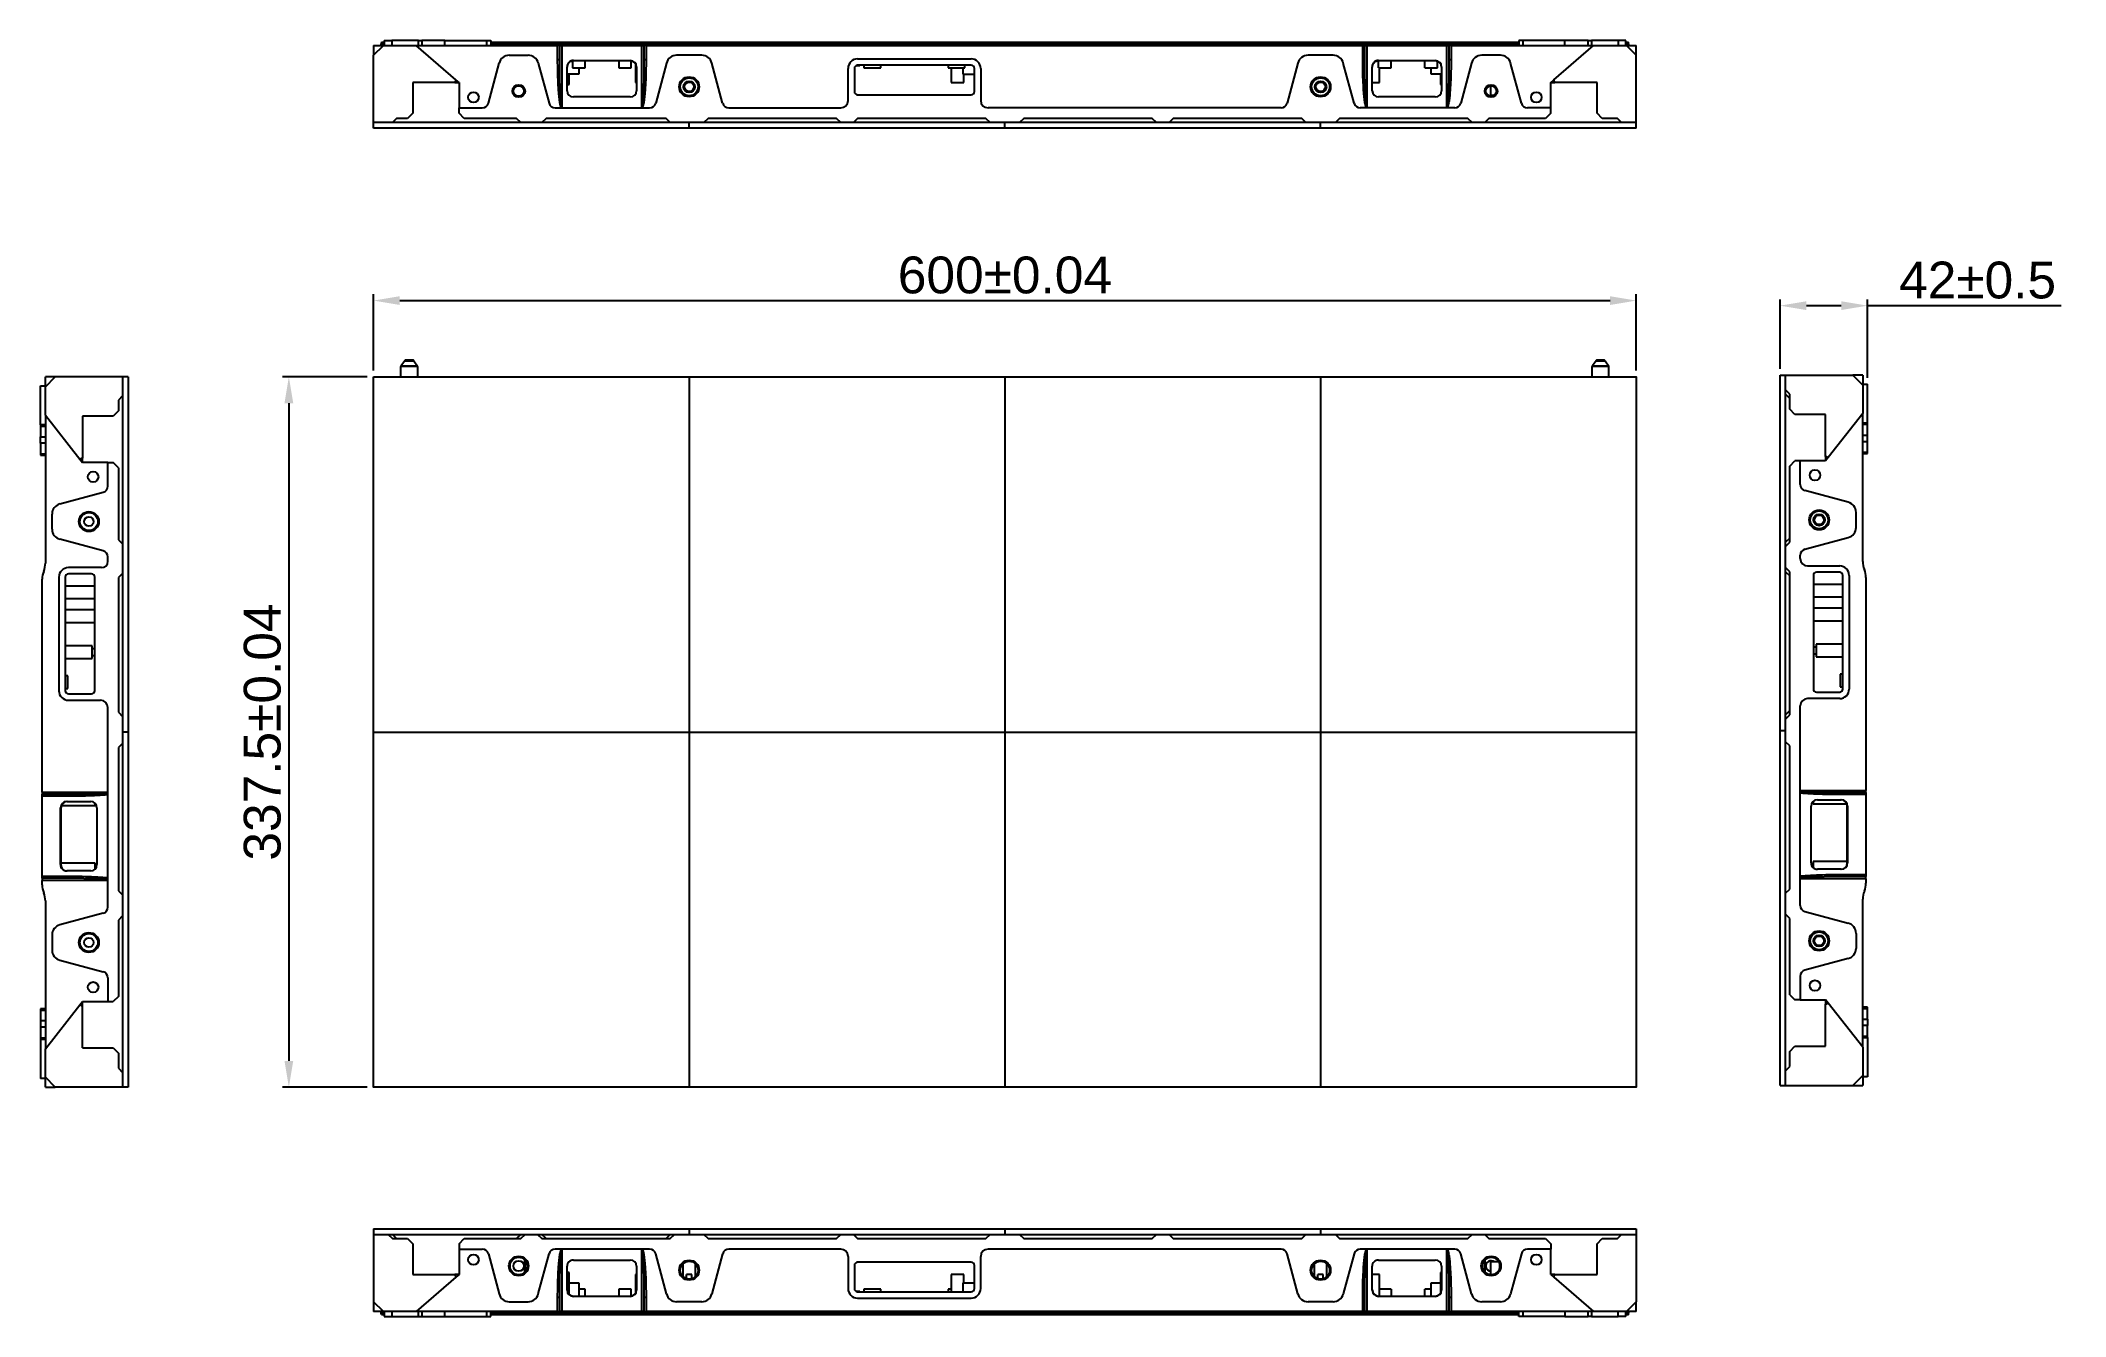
# Model space of a CAD drawing. Header units: millimetres. Extents: x 5797 to 13496, y 1699 to 3075.
# Drawn here: x 5797 to 6759, y 2261 to 2867 of the extents above.
import ezdxf

# ---------------------------------------------------------------- set-up
doc = ezdxf.new("R2010")
doc.units = ezdxf.units.MM
doc.styles.get("Standard").update_dxf_attribs({"font": 'arial.ttf'})
doc.dimstyles.new('UDM_1-5', dxfattribs={"dimscale": 5, "dimtxt": 3.5, "dimasz": 2.5, "dimexe": 0.6, "dimexo": 0.6, "dimtad": 1, "dimtoh": 1, "dimzin": 9, "dimdsep": 46, "dimtxsty": 'Standard', "dimcen": 0, "dimclrd": 2, "dimclre": 2, "dimclrt": 2, "dimadec": 0, "dimazin": 2, "dimtfac": 1, "dimtofl": 0, "dimtmove": 0, "dimatfit": 3, "dimfxl": 1, "dimarcsym": 0})

msp = doc.modelspace()

# ---------------------------------------------------------------- blocks, each defined once
blk = doc.blocks.new('*D4')
at = {"color": 2, "lineweight": -2, "transparency": 16777216}
for p, q in [((5954.84, 2710.64), (5954.84, 2746.89)), ((5967.34, 2743.89), (6542.34, 2743.89)), ((6554.84, 2710.64), (6554.84, 2746.89))]:
    blk.add_line(p, q, dxfattribs=at)
at = {"color": 2, "transparency": 16777216}
for points in [[(5967.34, 2745.97), (5967.34, 2741.8), (5954.84, 2743.89)], [(6542.34, 2745.97), (6542.34, 2741.8), (6554.84, 2743.89)]]:
    blk.add_solid(points, dxfattribs=at)
at = {"layer": 'Defpoints', "color": 0, "transparency": 16777216}
for p in [(6554.84, 2743.89), (5954.84, 2707.64), (6554.84, 2707.64)]:
    blk.add_point(p, dxfattribs=at)
at = {"color": 2, "transparency": 16777216, "insert": (6254.84, 2755.95), "char_height": 17.5, "attachment_point": 5}
blk.add_mtext('600±0.04', dxfattribs=at)
blk = doc.blocks.new('*D5')
at = {"color": 2, "lineweight": -2, "transparency": 16777216}
for p, q in [((5951.84, 2707.64), (5911.64, 2707.64)), ((5914.64, 2695.14), (5914.64, 2382.64)), ((5951.84, 2370.14), (5911.64, 2370.14))]:
    blk.add_line(p, q, dxfattribs=at)
at = {"color": 2, "transparency": 16777216}
for points in [[(5912.55, 2695.14), (5916.72, 2695.14), (5914.64, 2707.64)], [(5912.55, 2382.64), (5916.72, 2382.64), (5914.64, 2370.14)]]:
    blk.add_solid(points, dxfattribs=at)
at = {"layer": 'Defpoints', "color": 0, "transparency": 16777216}
for p in [(5954.84, 2707.64), (5914.64, 2370.14), (5954.84, 2370.14)]:
    blk.add_point(p, dxfattribs=at)
at = {"color": 2, "transparency": 16777216, "insert": (5902.08, 2538.89), "char_height": 17.5, "attachment_point": 5, "rotation": 90}
blk.add_mtext('337.5{\\fArial|b0|i0|c0|p34;±0.04}', dxfattribs=at)
blk = doc.blocks.new('*D7')
at = {"color": 2, "lineweight": -2, "transparency": 16777216}
for p, q in [((6623.12, 2711.44), (6623.12, 2744.48)), ((6664.72, 2707.25), (6664.72, 2744.48)), ((6635.62, 2741.48), (6652.22, 2741.48)), ((6664.72, 2741.48), (6756.77, 2741.48))]:
    blk.add_line(p, q, dxfattribs=at)
at = {"color": 2, "transparency": 16777216}
for points in [[(6635.62, 2743.56), (6635.62, 2739.4), (6623.12, 2741.48)], [(6652.22, 2743.56), (6652.22, 2739.4), (6664.72, 2741.48)]]:
    blk.add_solid(points, dxfattribs=at)
at = {"layer": 'Defpoints', "color": 0, "transparency": 16777216}
for p in [(6664.72, 2741.48), (6623.12, 2708.44), (6664.72, 2704.25)]:
    blk.add_point(p, dxfattribs=at)
at = {"color": 2, "transparency": 16777216, "insert": (6717, 2753.54), "char_height": 17.5, "attachment_point": 5}
blk.add_mtext('42±0.5', dxfattribs=at)

# ---------------------------------------------------------------- dimensions: what is measured, and where the dimension line sits
for base, p1, p2, text, picture, middle in [((6554.84, 2743.886), (5954.84, 2707.642), (6554.84, 2707.642), '<>±0.04', '*D4', (6254.84, 2755.761)), ((6664.717, 2741.479), (6623.117, 2708.438), (6664.717, 2704.247), '42±0.5', '*D7', (6735.134, 2753.354))]:
    dim = msp.add_linear_dim(base=base, p1=p1, p2=p2, text=text, dimstyle='UDM_1-5')
    dim.commit()
    dim.dimension.update_dxf_attribs({"geometry": picture, "text_midpoint": middle})
dim = msp.add_linear_dim(base=(5914.638, 2370.142), p1=(5954.84, 2707.642), p2=(5954.84, 2370.142), angle=90, text='<>{\\fArial|b0|i0|c0|p34;±0.04}', dimstyle='UDM_1-5')
dim.commit()
dim.dimension.update_dxf_attribs({"geometry": '*D5', "text_midpoint": (5902.763, 2538.892)})

# ---------------------------------------------------------------- linework, layer by layer
at = {"color": 7, "linetype": 'Continuous', "lineweight": 25}
for p, q in [((5959.84, 2867.463), (5959.84, 2865.163)), ((5959.84, 2867.463), (5963.516, 2867.463)), ((5963.516, 2867.463), (5963.516, 2865.163)), ((5976.165, 2867.463), (5963.516, 2867.463)), ((5976.165, 2865.163), (5976.165, 2867.463)), ((5976.165, 2867.463), (5977.747, 2867.463)), ((5977.747, 2867.463), (5977.747, 2865.163)), ((5988.795, 2867.463), (5977.747, 2867.463)), ((5988.795, 2865.163), (5988.795, 2867.463)), ((5988.795, 2867.463), (6008.528, 2867.463)), ((6008.528, 2867.463), (6008.528, 2865.163)), ((6008.528, 2867.463), (6010.65, 2867.463)), ((6010.65, 2867.463), (6010.65, 2865.163)), ((6501.152, 2867.463), (6499.031, 2867.463)), ((6499.031, 2867.463), (6499.031, 2865.163)), ((6501.152, 2865.163), (6501.152, 2867.463)), ((6520.885, 2867.463), (6501.152, 2867.463)), ((6520.885, 2865.163), (6520.885, 2867.463)), ((6531.933, 2867.463), (6520.885, 2867.463)), ((6531.933, 2865.163), (6531.933, 2867.463)), ((6531.933, 2867.463), (6533.516, 2867.463)), ((6533.516, 2867.463), (6533.516, 2865.163)), ((6546.165, 2867.463), (6533.516, 2867.463)), ((6546.165, 2867.463), (6546.165, 2865.163)), ((6549.84, 2867.463), (6546.165, 2867.463)), ((6549.84, 2865.163), (6549.84, 2867.463)), ((5954.84, 2860.463), (5959.54, 2865.163)), ((5954.84, 2865.163), (5954.84, 2860.463)), ((5954.84, 2865.163), (5959.54, 2865.163)), ((5954.84, 2828.463), (5954.84, 2860.463)), ((5958.439, 2865.163), (5958.506, 2865.936)), ((5958.57, 2866.663), (5958.506, 2865.936)), ((5958.506, 2865.936), (5959.84, 2865.936)), ((5958.57, 2866.663), (5959.84, 2866.663)), ((5959.54, 2865.163), (5975.184, 2865.163)), ((5993.983, 2848.777), (5975.184, 2865.163)), ((5975.184, 2865.163), (6042.34, 2865.163)), ((6010.65, 2866.663), (6499.031, 2866.663)), ((6010.65, 2865.936), (6499.031, 2865.936)), ((6019.376, 2860.463), (6028.305, 2860.463)), ((6042.34, 2858.28), (6042.34, 2865.163)), ((6043.34, 2865.163), (6042.34, 2865.163)), ((6043.34, 2865.163), (6044.34, 2865.163)), ((6043.34, 2858.192), (6043.34, 2865.163)), ((6044.34, 2865.163), (6044.34, 2835.506)), ((6044.34, 2865.163), (6082.34, 2865.163)), ((6049.34, 2857.737), (6049.34, 2854.463)), ((6049.84, 2857.953), (6076.84, 2857.953)), ((6049.84, 2857.778), (6049.84, 2857.953)), ((6076.84, 2857.778), (6049.84, 2857.778)), ((6055.34, 2854.463), (6055.34, 2857.778)), ((6071.34, 2857.778), (6071.34, 2854.463)), ((6076.84, 2857.778), (6076.84, 2857.953)), ((6077.34, 2854.463), (6077.34, 2857.737)), ((6082.34, 2835.506), (6082.34, 2865.163)), ((6082.34, 2865.163), (6083.34, 2865.163)), ((6083.34, 2865.163), (6083.34, 2858.192)), ((6084.34, 2865.163), (6083.34, 2865.163)), ((6084.34, 2865.163), (6084.34, 2858.28)), ((6084.34, 2865.163), (6424.84, 2865.163)), ((6110.805, 2860.463), (6098.876, 2860.463)), ((6184.84, 2858.713), (6238.84, 2858.713)), ((6410.805, 2860.463), (6398.876, 2860.463)), ((6424.84, 2858.28), (6424.84, 2865.163)), ((6425.84, 2865.163), (6424.84, 2865.163)), ((6425.84, 2865.163), (6426.84, 2865.163)), ((6425.84, 2858.192), (6425.84, 2865.163)), ((6426.84, 2865.163), (6426.84, 2835.506)), ((6426.84, 2865.163), (6464.84, 2865.163)), ((6432.34, 2857.953), (6459.34, 2857.953)), ((6432.34, 2857.778), (6432.34, 2857.953)), ((6459.34, 2857.778), (6432.34, 2857.778)), ((6432.34, 2854.463), (6432.34, 2857.778)), ((6438.34, 2854.463), (6438.34, 2857.778)), ((6454.34, 2854.463), (6454.34, 2857.778)), ((6459.34, 2857.778), (6459.34, 2857.953)), ((6460.34, 2854.463), (6460.34, 2857.608)), ((6464.84, 2835.506), (6464.84, 2865.163)), ((6464.84, 2865.163), (6465.84, 2865.163)), ((6465.84, 2865.163), (6465.84, 2858.192)), ((6466.84, 2865.163), (6465.84, 2865.163)), ((6466.84, 2865.163), (6466.84, 2858.28)), ((6466.84, 2865.163), (6534.496, 2865.163)), ((6490.305, 2860.463), (6481.376, 2860.463)), ((6515.698, 2848.777), (6534.496, 2865.163)), ((6534.496, 2865.163), (6550.14, 2865.163)), ((6549.84, 2866.663), (6551.111, 2866.663)), ((6549.84, 2865.936), (6551.174, 2865.936)), ((6550.14, 2865.163), (6554.84, 2860.463)), ((6550.14, 2865.163), (6554.84, 2865.163)), ((6551.174, 2865.936), (6551.111, 2866.663)), ((6551.174, 2865.936), (6551.242, 2865.163)), ((6554.84, 2860.463), (6554.84, 2865.163)), ((6554.84, 2828.463), (6554.84, 2860.463)), ((5993.983, 2848.777), (5993.49, 2847.463)), ((5995.49, 2847.463), (5993.983, 2848.777)), ((6009.436, 2837.687), (6014.546, 2856.757)), ((6033.135, 2856.757), (6038.244, 2837.687)), ((6046.84, 2843.619), (6046.84, 2854.987)), ((6046.84, 2851.663), (6052.52, 2851.663)), ((6047.84, 2846.563), (6047.84, 2851.663)), ((6049.34, 2854.463), (6055.34, 2854.463)), ((6052.52, 2851.663), (6052.52, 2854.463)), ((6071.34, 2854.463), (6077.34, 2854.463)), ((6079.34, 2856.452), (6079.34, 2847.463)), ((6079.84, 2854.987), (6079.84, 2843.619)), ((6094.046, 2856.757), (6088.936, 2837.687)), ((6120.744, 2837.687), (6115.635, 2856.757)), ((6180.34, 2838.963), (6180.34, 2854.213)), ((6183.34, 2854.213), (6183.34, 2843.213)), ((6185.84, 2855.463), (6184.011, 2855.463)), ((6238.84, 2855.713), (6184.84, 2855.713)), ((6185.84, 2855.463), (6185.84, 2855.713)), ((6187.84, 2855.713), (6187.84, 2854.463)), ((6187.84, 2854.463), (6195.84, 2854.463)), ((6195.84, 2854.463), (6195.84, 2855.713)), ((6227.84, 2855.713), (6227.84, 2854.463)), ((6227.84, 2854.463), (6235.84, 2854.463)), ((6229.34, 2854.463), (6229.34, 2847.463)), ((6235.067, 2851.463), (6235.067, 2854.463)), ((6235.067, 2851.463), (6240.34, 2851.463)), ((6235.34, 2847.463), (6235.34, 2851.463)), ((6235.84, 2854.463), (6235.84, 2855.713)), ((6240.34, 2843.213), (6240.34, 2854.213)), ((6243.34, 2854.213), (6243.34, 2838.963)), ((6394.046, 2856.757), (6388.936, 2837.687)), ((6420.744, 2837.687), (6415.635, 2856.757)), ((6429.34, 2843.619), (6429.34, 2854.987)), ((6432.34, 2854.463), (6438.34, 2854.463)), ((6432.84, 2847.463), (6432.84, 2854.463)), ((6454.34, 2854.463), (6460.34, 2854.463)), ((6457.16, 2854.463), (6457.16, 2851.663)), ((6457.16, 2851.663), (6462.34, 2851.663)), ((6461.84, 2851.663), (6461.84, 2846.563)), ((6462.34, 2854.987), (6462.34, 2843.619)), ((6476.546, 2856.757), (6471.436, 2837.687)), ((6500.244, 2837.687), (6495.135, 2856.757)), ((6514.19, 2847.463), (6515.698, 2848.777)), ((6516.19, 2847.463), (6515.698, 2848.777)), ((5993.49, 2847.463), (5973.49, 2847.463)), ((5973.49, 2847.463), (5973.49, 2832.963)), ((5993.49, 2847.463), (5995.49, 2847.463)), ((5995.49, 2847.463), (5995.49, 2835.463)), ((6046.84, 2846.563), (6047.84, 2846.563)), ((6076.84, 2840.653), (6049.84, 2840.653)), ((6079.34, 2847.463), (6079.84, 2847.463)), ((6184.84, 2841.713), (6238.84, 2841.713)), ((6229.34, 2847.463), (6235.34, 2847.463)), ((6429.34, 2847.463), (6432.84, 2847.463)), ((6459.34, 2840.653), (6432.34, 2840.653)), ((6461.84, 2846.563), (6462.34, 2846.563)), ((6485.626, 2845.954), (6485.626, 2841.563)), ((6485.626, 2841.563), (6487.465, 2841.563)), ((6514.19, 2847.463), (6516.19, 2847.463)), ((6514.19, 2835.463), (6514.19, 2847.463)), ((6536.19, 2847.463), (6516.19, 2847.463)), ((6536.19, 2832.963), (6536.19, 2847.463)), ((5965.84, 2830.463), (5963.84, 2828.463)), ((5970.99, 2830.463), (5965.84, 2830.463)), ((5973.49, 2832.963), (5970.99, 2830.463)), ((5995.49, 2832.963), (5995.49, 2835.463)), ((5995.49, 2835.463), (6006.538, 2835.463)), ((5997.99, 2830.463), (5995.49, 2832.963)), ((6022.84, 2830.463), (5997.99, 2830.463)), ((6024.84, 2828.463), (6022.84, 2830.463)), ((6036.84, 2830.463), (6034.84, 2828.463)), ((6093.84, 2830.463), (6036.84, 2830.463)), ((6041.142, 2835.463), (6086.038, 2835.463)), ((6095.84, 2828.463), (6093.84, 2830.463)), ((6113.84, 2830.463), (6111.84, 2828.463)), ((6174.84, 2830.463), (6113.84, 2830.463)), ((6123.642, 2835.463), (6176.84, 2835.463)), ((6176.84, 2828.463), (6174.84, 2830.463)), ((6184.84, 2830.463), (6182.84, 2828.463)), ((6245.84, 2830.463), (6184.84, 2830.463)), ((6247.84, 2828.463), (6245.84, 2830.463)), ((6386.038, 2835.463), (6246.84, 2835.463)), ((6263.84, 2830.463), (6261.84, 2828.463)), ((6324.84, 2830.463), (6263.84, 2830.463)), ((6326.84, 2828.463), (6324.84, 2830.463)), ((6334.84, 2830.463), (6332.84, 2828.463)), ((6395.84, 2830.463), (6334.84, 2830.463)), ((6397.84, 2828.463), (6395.84, 2830.463)), ((6413.84, 2830.463), (6411.84, 2828.463)), ((6474.84, 2830.463), (6413.84, 2830.463)), ((6468.538, 2835.463), (6423.642, 2835.463)), ((6476.84, 2828.463), (6474.84, 2830.463)), ((6484.84, 2830.463), (6482.84, 2828.463)), ((6511.69, 2830.463), (6484.84, 2830.463)), ((6514.19, 2835.463), (6503.142, 2835.463)), ((6514.19, 2832.963), (6511.69, 2830.463)), ((6514.19, 2832.963), (6514.19, 2835.463)), ((6538.69, 2830.463), (6536.19, 2832.963)), ((6545.84, 2830.463), (6538.69, 2830.463)), ((6547.84, 2828.463), (6545.84, 2830.463)), ((6104.84, 2828.463), (5954.84, 2828.463)), ((5954.84, 2825.863), (5954.84, 2828.463)), ((5963.84, 2828.463), (5954.84, 2828.463)), ((6104.84, 2825.863), (5954.84, 2825.863)), ((6034.84, 2828.463), (6024.84, 2828.463)), ((6111.84, 2828.463), (6095.84, 2828.463)), ((6104.84, 2825.863), (6104.84, 2828.463)), ((6254.84, 2828.463), (6104.84, 2828.463)), ((6254.84, 2825.863), (6104.84, 2825.863)), ((6182.84, 2828.463), (6176.84, 2828.463)), ((6261.84, 2828.463), (6247.84, 2828.463)), ((6254.84, 2825.863), (6254.84, 2828.463)), ((6404.84, 2828.463), (6254.84, 2828.463)), ((6404.84, 2825.863), (6254.84, 2825.863)), ((6332.84, 2828.463), (6326.84, 2828.463)), ((6411.84, 2828.463), (6397.84, 2828.463)), ((6554.84, 2828.463), (6404.84, 2828.463)), ((6404.84, 2825.863), (6404.84, 2828.463)), ((6554.84, 2825.863), (6404.84, 2825.863)), ((6482.84, 2828.463), (6476.84, 2828.463)), ((6554.84, 2828.463), (6547.84, 2828.463)), ((6554.84, 2825.863), (6554.84, 2828.463)), ((5798.932, 2702.942), (5803.632, 2707.642)), ((5803.632, 2707.642), (5798.932, 2707.642)), ((5798.932, 2702.942), (5798.932, 2707.642)), ((5835.632, 2707.642), (5803.632, 2707.642)), ((5838.232, 2707.642), (5835.632, 2707.642)), ((5835.632, 2707.642), (5835.632, 2538.892)), ((5835.632, 2707.642), (5835.632, 2698.642)), ((5838.232, 2707.642), (5838.232, 2538.892)), ((6623.117, 2539.688), (6623.117, 2708.438)), ((6623.117, 2708.438), (6625.717, 2708.438)), ((6625.717, 2539.688), (6625.717, 2708.438)), ((6625.717, 2701.438), (6625.717, 2708.438)), ((6625.717, 2708.438), (6657.717, 2708.438)), ((6657.717, 2708.438), (6662.417, 2703.738)), ((6662.417, 2708.438), (6657.717, 2708.438)), ((6662.417, 2708.438), (6662.417, 2703.738)), ((6662.417, 2704.247), (6664.717, 2704.247)), ((6662.417, 2703.738), (6662.417, 2690.192)), ((6664.717, 2685.688), (6664.717, 2704.247)), ((5796.632, 2703.451), (5798.932, 2703.451)), ((5796.632, 2684.892), (5796.632, 2703.451)), ((5798.932, 2689.396), (5798.932, 2702.942)), ((5835.632, 2698.642), (5833.632, 2696.642)), ((5833.632, 2696.642), (5833.632, 2691.492)), ((6627.717, 2699.438), (6625.717, 2701.438)), ((6625.717, 2699.438), (6627.717, 2697.438)), ((6627.717, 2692.288), (6627.717, 2699.438)), ((5798.932, 2684.892), (5796.632, 2684.892)), ((5796.632, 2684.892), (5796.632, 2684.142)), ((5798.932, 2689.396), (5815.393, 2668.561)), ((5798.932, 2689.396), (5798.932, 2619.16)), ((5831.132, 2688.992), (5816.632, 2688.992)), ((5816.632, 2688.992), (5816.632, 2668.992)), ((5833.632, 2691.492), (5831.132, 2688.992)), ((6630.217, 2689.788), (6627.717, 2692.288)), ((6644.717, 2689.788), (6630.217, 2689.788)), ((6644.717, 2669.788), (6644.717, 2689.788)), ((6662.417, 2690.192), (6645.957, 2669.357)), ((6662.417, 2619.955), (6662.417, 2690.192)), ((6664.717, 2685.688), (6662.417, 2685.688)), ((6664.717, 2684.938), (6662.417, 2684.938)), ((6664.717, 2684.938), (6664.717, 2685.688)), ((6664.717, 2679.938), (6664.717, 2684.938)), ((5798.932, 2684.142), (5796.632, 2684.142)), ((5796.632, 2684.142), (5796.632, 2679.142)), ((5796.632, 2676.142), (5796.632, 2679.142)), ((5796.632, 2679.142), (5798.932, 2679.142)), ((5798.932, 2676.142), (5796.632, 2676.142)), ((5796.632, 2676.142), (5796.632, 2671.142)), ((6662.417, 2679.938), (6664.717, 2679.938)), ((6662.417, 2676.938), (6664.717, 2676.938)), ((6664.717, 2676.938), (6664.717, 2679.938)), ((6664.717, 2671.938), (6664.717, 2676.938)), ((5796.632, 2671.142), (5798.932, 2671.142)), ((5796.632, 2671.142), (5796.632, 2670.392)), ((5796.632, 2670.392), (5798.932, 2670.392)), ((5816.632, 2668.992), (5815.393, 2668.561)), ((5815.393, 2668.561), (5816.632, 2666.992)), ((5816.632, 2666.992), (5816.632, 2668.992)), ((5828.632, 2666.992), (5816.632, 2666.992)), ((5828.632, 2655.694), (5828.632, 2666.992)), ((5828.632, 2666.992), (5831.132, 2666.992)), ((5833.632, 2664.492), (5831.132, 2666.992)), ((6627.717, 2665.288), (6630.217, 2667.788)), ((6627.717, 2629.063), (6627.717, 2665.288)), ((6632.717, 2667.788), (6630.217, 2667.788)), ((6632.717, 2656.49), (6632.717, 2667.788)), ((6644.717, 2667.788), (6632.717, 2667.788)), ((6645.957, 2669.357), (6644.717, 2669.788)), ((6644.717, 2669.788), (6644.717, 2667.788)), ((6645.957, 2669.357), (6644.717, 2667.788)), ((6662.417, 2671.938), (6664.717, 2671.938)), ((6662.417, 2671.188), (6664.717, 2671.188)), ((6664.717, 2671.188), (6664.717, 2671.938)), ((5833.632, 2664.492), (5833.632, 2630.267)), ((5805.838, 2647.284), (5826.409, 2652.796)), ((6655.511, 2648.08), (6634.941, 2653.592)), ((5802.132, 2635.329), (5802.132, 2642.454)), ((6659.217, 2636.125), (6659.217, 2643.25)), ((5826.409, 2624.988), (5805.838, 2630.499)), ((5833.632, 2630.267), (5835.632, 2628.267)), ((5835.632, 2628.267), (5835.632, 2614.267)), ((6627.717, 2631.063), (6625.717, 2629.063)), ((6625.717, 2627.063), (6627.717, 2629.063)), ((6625.717, 2627.563), (6626.226, 2627.571)), ((6625.717, 2627.563), (6626.217, 2627.563)), ((6625.717, 2617.063), (6625.717, 2627.063)), ((6634.941, 2625.783), (6655.511, 2631.295)), ((5825.632, 2617.017), (5809.882, 2617.017)), ((5828.632, 2620.017), (5828.632, 2622.09)), ((6627.717, 2615.063), (6625.717, 2617.063)), ((6632.717, 2621.313), (6632.717, 2622.886)), ((6636.217, 2617.813), (6651.467, 2617.813)), ((5797.432, 2510.392), (5797.432, 2611.56)), ((5805.382, 2612.517), (5805.382, 2558.517)), ((5808.382, 2612.517), (5808.382, 2558.517)), ((5822.382, 2608.272), (5808.382, 2608.272)), ((5820.882, 2614.017), (5809.882, 2614.017)), ((5822.382, 2558.517), (5822.382, 2612.517)), ((5835.632, 2614.267), (5833.632, 2612.267)), ((5833.632, 2612.267), (5833.632, 2548.267)), ((6625.717, 2615.063), (6627.717, 2613.063)), ((6627.717, 2547.063), (6627.717, 2615.063)), ((6638.967, 2613.313), (6638.967, 2559.313)), ((6652.967, 2609.068), (6638.967, 2609.068)), ((6651.467, 2614.813), (6640.467, 2614.813)), ((6652.967, 2559.313), (6652.967, 2613.313)), ((6655.967, 2613.313), (6655.967, 2559.313)), ((6663.917, 2612.356), (6663.917, 2511.188)), ((5808.382, 2602.272), (5822.382, 2602.272)), ((6638.967, 2603.068), (6652.967, 2603.068)), ((5822.382, 2596.892), (5808.382, 2596.892)), ((5808.382, 2590.892), (5822.382, 2590.892)), ((6652.967, 2597.688), (6638.967, 2597.688)), ((6638.967, 2591.688), (6652.967, 2591.688)), ((5821.132, 2579.892), (5808.382, 2579.892)), ((5821.132, 2576.892), (5821.132, 2579.892)), ((5822.382, 2578.492), (5821.132, 2578.492)), ((6640.217, 2579.288), (6638.967, 2579.288)), ((6652.967, 2580.688), (6640.217, 2580.688)), ((6640.217, 2580.688), (6640.217, 2574.688)), ((5808.382, 2573.892), (5821.132, 2573.892)), ((5821.132, 2573.892), (5821.132, 2576.892)), ((5821.132, 2575.292), (5822.382, 2575.292)), ((6638.967, 2576.088), (6640.217, 2576.088)), ((6640.217, 2574.688), (6652.967, 2574.688)), ((5809.632, 2565.642), (5808.382, 2565.642)), ((5808.382, 2559.642), (5809.632, 2559.642)), ((5809.632, 2559.642), (5809.632, 2565.642)), ((6652.967, 2566.438), (6651.717, 2566.438)), ((6651.717, 2566.438), (6651.717, 2563.438)), ((6651.717, 2563.438), (6651.717, 2560.438)), ((6651.717, 2560.438), (6652.967, 2560.438)), ((5809.882, 2557.017), (5820.882, 2557.017)), ((5809.882, 2554.017), (5825.132, 2554.017)), ((5828.632, 2455.694), (5828.632, 2550.517)), ((6632.717, 2456.49), (6632.717, 2551.313)), ((6651.467, 2554.813), (6636.217, 2554.813)), ((6640.467, 2557.813), (6651.467, 2557.813)), ((5833.632, 2548.267), (5835.632, 2546.267)), ((5835.632, 2546.267), (5835.632, 2533.517)), ((6627.717, 2549.063), (6625.717, 2547.063)), ((6625.717, 2545.063), (6627.717, 2547.063)), ((6625.717, 2545.688), (6626.353, 2545.699)), ((6626.342, 2545.688), (6625.717, 2545.688)), ((6625.717, 2534.313), (6625.717, 2545.063)), ((5835.632, 2533.517), (5833.632, 2531.517)), ((5833.632, 2531.517), (5833.632, 2463.517)), ((5835.632, 2532.892), (5834.996, 2532.881)), ((5838.232, 2538.892), (5835.632, 2538.892)), ((5835.632, 2538.892), (5835.632, 2370.142)), ((5838.232, 2538.892), (5838.232, 2370.142)), ((6623.117, 2370.938), (6623.117, 2539.688)), ((6623.117, 2539.688), (6625.717, 2539.688)), ((6625.717, 2370.938), (6625.717, 2539.688)), ((6627.717, 2532.313), (6625.717, 2534.313)), ((6625.717, 2533.688), (6626.342, 2533.688)), ((6626.353, 2533.676), (6625.717, 2533.688)), ((6627.717, 2464.313), (6627.717, 2532.313)), ((6632.717, 2511.188), (6663.917, 2511.188)), ((6663.917, 2510.188), (6663.917, 2511.188)), ((5797.432, 2510.392), (5828.632, 2510.392)), ((5797.432, 2510.392), (5797.432, 2509.392)), ((5797.432, 2509.392), (5811.531, 2509.392)), ((5797.432, 2508.392), (5797.432, 2509.392)), ((5797.432, 2470.392), (5797.432, 2508.392)), ((5811.705, 2508.392), (5797.432, 2508.392)), ((5806.142, 2475.892), (5806.142, 2502.892)), ((5806.317, 2502.892), (5806.142, 2502.892)), ((5806.317, 2502.892), (5806.317, 2475.892)), ((5806.534, 2504.017), (5822.532, 2504.017)), ((5809.108, 2505.892), (5820.477, 2505.892)), ((5811.531, 2509.392), (5828.632, 2509.735)), ((5822.532, 2504.017), (5822.532, 2505.054)), ((5823.442, 2502.892), (5823.442, 2475.892)), ((6632.717, 2510.531), (6649.819, 2510.188)), ((6637.907, 2476.688), (6637.907, 2503.688)), ((6638.817, 2505.85), (6638.817, 2504.813)), ((6638.817, 2504.813), (6654.816, 2504.813)), ((6640.873, 2506.688), (6652.242, 2506.688)), ((6663.917, 2509.188), (6649.645, 2509.188)), ((6649.819, 2510.188), (6663.917, 2510.188)), ((6655.032, 2503.688), (6655.207, 2503.688)), ((6655.032, 2476.688), (6655.032, 2503.688)), ((6655.207, 2503.688), (6655.207, 2476.688)), ((6663.917, 2510.188), (6663.917, 2509.188)), ((6663.917, 2509.188), (6663.917, 2471.188)), ((5806.317, 2475.892), (5806.142, 2475.892)), ((5822.532, 2476.517), (5806.317, 2476.517)), ((5820.477, 2472.892), (5809.108, 2472.892)), ((5822.532, 2473.729), (5822.532, 2476.517)), ((6655.032, 2477.313), (6638.817, 2477.313)), ((6638.817, 2477.313), (6638.817, 2474.525)), ((6652.242, 2473.688), (6640.873, 2473.688)), ((6655.032, 2476.688), (6655.207, 2476.688)), ((5797.432, 2470.392), (5811.705, 2470.392)), ((5797.432, 2469.392), (5797.432, 2470.392)), ((5797.432, 2469.392), (5797.432, 2468.392)), ((5811.531, 2469.392), (5797.432, 2469.392)), ((5797.432, 2466.223), (5797.432, 2468.392)), ((5828.632, 2468.392), (5797.432, 2468.392)), ((5828.632, 2469.049), (5811.531, 2469.392)), ((5833.632, 2463.517), (5835.632, 2461.517)), ((6625.717, 2462.313), (6627.717, 2464.313)), ((6649.819, 2470.188), (6632.717, 2469.845)), ((6663.917, 2469.188), (6632.717, 2469.188)), ((6649.645, 2471.188), (6663.917, 2471.188)), ((6663.917, 2470.188), (6649.819, 2470.188)), ((6663.917, 2471.188), (6663.917, 2470.188)), ((6663.917, 2469.188), (6663.917, 2470.188)), ((6663.917, 2469.188), (6663.917, 2467.019)), ((5798.932, 2458.624), (5798.932, 2388.388)), ((5835.632, 2461.517), (5835.632, 2451.517)), ((6625.717, 2452.313), (6625.717, 2462.313)), ((6634.941, 2453.592), (6655.511, 2448.08)), ((6662.417, 2389.183), (6662.417, 2459.42)), ((5826.409, 2452.796), (5805.838, 2447.284)), ((5835.632, 2451.517), (5833.632, 2449.517)), ((5833.632, 2449.517), (5833.632, 2413.292)), ((5835.632, 2451.017), (5835.132, 2451.017)), ((6627.717, 2450.313), (6625.717, 2452.313)), ((6626.217, 2451.813), (6625.717, 2451.813)), ((6627.717, 2414.088), (6627.717, 2450.313)), ((5802.132, 2442.454), (5802.132, 2435.329)), ((6659.217, 2443.25), (6659.217, 2436.125)), ((5805.838, 2430.499), (5826.409, 2424.988)), ((6655.511, 2431.295), (6634.941, 2425.783)), ((5828.632, 2422.09), (5828.632, 2410.792)), ((6632.717, 2422.886), (6632.717, 2411.588)), ((5798.932, 2407.392), (5796.632, 2407.392)), ((5796.632, 2407.392), (5796.632, 2406.642)), ((5798.932, 2406.642), (5796.632, 2406.642)), ((5796.632, 2406.642), (5796.632, 2401.642)), ((5798.932, 2388.388), (5815.393, 2409.222)), ((5815.393, 2409.222), (5816.632, 2410.792)), ((5815.393, 2409.222), (5816.632, 2408.792)), ((5816.632, 2408.792), (5816.632, 2410.792)), ((5816.632, 2410.792), (5828.632, 2410.792)), ((5816.632, 2388.792), (5816.632, 2408.792)), ((5828.632, 2410.792), (5831.132, 2410.792)), ((5833.632, 2413.292), (5831.132, 2410.792)), ((6627.717, 2414.088), (6630.217, 2411.588)), ((6632.717, 2411.588), (6630.217, 2411.588)), ((6632.717, 2411.588), (6644.717, 2411.588)), ((6645.957, 2410.018), (6644.717, 2411.588)), ((6644.717, 2411.588), (6644.717, 2409.588)), ((6644.717, 2409.588), (6645.957, 2410.018)), ((6644.717, 2389.588), (6644.717, 2409.588)), ((6662.417, 2389.183), (6645.957, 2410.018)), ((6664.717, 2408.188), (6662.417, 2408.188)), ((6664.717, 2407.438), (6662.417, 2407.438)), ((6664.717, 2407.438), (6664.717, 2408.188)), ((6664.717, 2402.438), (6664.717, 2407.438)), ((5798.932, 2401.642), (5796.632, 2401.642)), ((5796.632, 2401.642), (5796.632, 2398.642)), ((5798.932, 2398.642), (5796.632, 2398.642)), ((5796.632, 2398.642), (5796.632, 2393.642)), ((6662.417, 2402.438), (6664.717, 2402.438)), ((6664.717, 2399.438), (6662.417, 2399.438)), ((6664.717, 2402.438), (6664.717, 2399.438)), ((6664.717, 2394.438), (6664.717, 2399.438)), ((5796.632, 2393.642), (5798.932, 2393.642)), ((5796.632, 2393.642), (5796.632, 2392.892)), ((5796.632, 2392.892), (5798.932, 2392.892)), ((5796.632, 2392.892), (5796.632, 2374.332)), ((5798.932, 2374.842), (5798.932, 2388.388)), ((5816.632, 2388.792), (5831.132, 2388.792)), ((5831.132, 2388.792), (5833.632, 2386.292)), ((5833.632, 2386.292), (5833.632, 2379.142)), ((6627.717, 2387.088), (6630.217, 2389.588)), ((6627.717, 2379.938), (6627.717, 2387.088)), ((6630.217, 2389.588), (6644.717, 2389.588)), ((6662.417, 2394.438), (6664.717, 2394.438)), ((6662.417, 2393.688), (6664.717, 2393.688)), ((6662.417, 2389.183), (6662.417, 2375.638)), ((6664.717, 2393.688), (6664.717, 2394.438)), ((6664.717, 2393.688), (6664.717, 2375.128)), ((5833.632, 2379.142), (5835.632, 2377.142)), ((5835.632, 2377.142), (5835.632, 2370.142)), ((6625.717, 2377.938), (6627.717, 2379.938)), ((6625.717, 2370.938), (6625.717, 2377.938)), ((5798.932, 2374.332), (5796.632, 2374.332)), ((5798.932, 2370.142), (5798.932, 2374.842)), ((5803.632, 2370.142), (5798.932, 2374.842)), ((5798.932, 2370.142), (5803.632, 2370.142)), ((5835.632, 2370.142), (5803.632, 2370.142)), ((5838.232, 2370.142), (5835.632, 2370.142)), ((6623.117, 2370.938), (6625.717, 2370.938)), ((6625.717, 2370.938), (6657.717, 2370.938)), ((6662.417, 2375.638), (6657.717, 2370.938)), ((6657.717, 2370.938), (6662.417, 2370.938)), ((6662.417, 2375.638), (6662.417, 2370.938)), ((6664.717, 2375.128), (6662.417, 2375.128)), ((5954.84, 2302.798), (5954.84, 2300.198)), ((5954.84, 2302.798), (6104.84, 2302.798)), ((5954.84, 2300.198), (6104.84, 2300.198)), ((5954.84, 2300.198), (5954.84, 2268.198)), ((5954.84, 2300.198), (5961.84, 2300.198)), ((5961.84, 2300.198), (5963.84, 2298.198)), ((5965.84, 2298.198), (5963.84, 2300.198)), ((6024.84, 2300.198), (6022.84, 2298.198)), ((6024.84, 2298.198), (6026.84, 2300.198)), ((6026.84, 2300.198), (6032.84, 2300.198)), ((6032.84, 2300.198), (6034.84, 2298.198)), ((6036.84, 2298.198), (6034.84, 2300.198)), ((6095.84, 2300.198), (6093.84, 2298.198)), ((6095.84, 2298.198), (6097.84, 2300.198)), ((6097.84, 2300.198), (6111.84, 2300.198)), ((6104.84, 2302.798), (6104.84, 2300.198)), ((6104.84, 2302.798), (6254.84, 2302.798)), ((6104.84, 2300.198), (6254.84, 2300.198)), ((6111.84, 2300.198), (6113.84, 2298.198)), ((6174.84, 2298.198), (6176.84, 2300.198)), ((6176.84, 2300.198), (6182.84, 2300.198)), ((6182.84, 2300.198), (6184.84, 2298.198)), ((6245.84, 2298.198), (6247.84, 2300.198)), ((6247.84, 2300.198), (6261.84, 2300.198)), ((6254.84, 2302.798), (6404.84, 2302.798)), ((6254.84, 2302.798), (6254.84, 2300.198)), ((6254.84, 2300.198), (6404.84, 2300.198)), ((6261.84, 2300.198), (6263.84, 2298.198)), ((6324.84, 2298.198), (6326.84, 2300.198)), ((6326.84, 2300.198), (6332.84, 2300.198)), ((6332.84, 2300.198), (6334.84, 2298.198)), ((6395.84, 2298.198), (6397.84, 2300.198)), ((6397.84, 2300.198), (6411.84, 2300.198)), ((6404.84, 2302.798), (6404.84, 2300.198)), ((6404.84, 2302.798), (6554.84, 2302.798)), ((6404.84, 2300.198), (6554.84, 2300.198)), ((6411.84, 2300.198), (6413.84, 2298.198)), ((6474.84, 2298.198), (6476.84, 2300.198)), ((6476.84, 2300.198), (6482.84, 2300.198)), ((6482.84, 2300.198), (6484.84, 2298.198)), ((6545.84, 2298.198), (6547.84, 2300.198)), ((6547.84, 2300.198), (6554.84, 2300.198)), ((6554.84, 2302.798), (6554.84, 2300.198)), ((6554.84, 2300.198), (6554.84, 2268.198)), ((5963.84, 2298.198), (5970.99, 2298.198)), ((5970.99, 2298.198), (5973.49, 2295.698)), ((5973.49, 2295.698), (5973.49, 2281.198)), ((5995.49, 2295.698), (5997.99, 2298.198)), ((5995.49, 2295.698), (5995.49, 2293.198)), ((5995.49, 2293.198), (6006.538, 2293.198)), ((5995.49, 2293.198), (5995.49, 2281.198)), ((5997.99, 2298.198), (6024.84, 2298.198)), ((6009.436, 2290.975), (6014.546, 2271.904)), ((6033.135, 2271.904), (6038.244, 2290.975)), ((6034.84, 2298.198), (6095.84, 2298.198)), ((6086.038, 2293.198), (6041.142, 2293.198)), ((6044.34, 2293.155), (6044.34, 2263.498)), ((6082.34, 2263.498), (6082.34, 2293.155)), ((6094.046, 2271.904), (6088.936, 2290.975)), ((6113.84, 2298.198), (6174.84, 2298.198)), ((6120.744, 2290.975), (6115.635, 2271.904)), ((6176.84, 2293.198), (6123.642, 2293.198)), ((6184.84, 2298.198), (6245.84, 2298.198)), ((6386.038, 2293.198), (6246.84, 2293.198)), ((6263.84, 2298.198), (6324.84, 2298.198)), ((6334.84, 2298.198), (6395.84, 2298.198)), ((6394.046, 2271.904), (6388.936, 2290.975)), ((6413.84, 2298.198), (6474.84, 2298.198)), ((6420.744, 2290.975), (6415.635, 2271.904)), ((6468.538, 2293.198), (6423.642, 2293.198)), ((6426.84, 2293.155), (6426.84, 2263.498)), ((6464.84, 2263.498), (6464.84, 2293.155)), ((6476.546, 2271.904), (6471.436, 2290.975)), ((6484.84, 2298.198), (6511.69, 2298.198)), ((6500.244, 2290.975), (6495.135, 2271.904)), ((6514.19, 2293.198), (6503.142, 2293.198)), ((6511.69, 2298.198), (6514.19, 2295.698)), ((6514.19, 2295.698), (6514.19, 2293.198)), ((6514.19, 2281.198), (6514.19, 2293.198)), ((6536.19, 2295.698), (6538.69, 2298.198)), ((6536.19, 2281.198), (6536.19, 2295.698)), ((6538.69, 2298.198), (6545.84, 2298.198)), ((5973.49, 2281.198), (5993.49, 2281.198)), ((5993.49, 2281.198), (5993.983, 2279.884)), ((5995.49, 2281.198), (5993.49, 2281.198)), ((5995.49, 2281.198), (5993.983, 2279.884)), ((6019.84, 2284.093), (6019.84, 2286.304)), ((6026.632, 2288.269), (6026.523, 2282.032)), ((6026.84, 2288.066), (6026.84, 2282.331)), ((6046.84, 2273.674), (6046.84, 2285.043)), ((6047.84, 2282.098), (6046.84, 2282.098)), ((6047.84, 2271.638), (6047.84, 2282.098)), ((6049.84, 2288.008), (6076.84, 2288.008)), ((6079.34, 2281.198), (6079.34, 2272.21)), ((6079.84, 2281.198), (6079.34, 2281.198)), ((6079.84, 2285.043), (6079.84, 2273.674)), ((6101.84, 2286.209), (6101.84, 2280.188)), ((6106.09, 2281.198), (6103.59, 2281.198)), ((6103.59, 2279.136), (6103.59, 2281.198)), ((6106.09, 2279.136), (6106.09, 2281.198)), ((6107.84, 2280.188), (6107.84, 2286.209)), ((6180.34, 2289.698), (6180.34, 2274.448)), ((6183.34, 2285.448), (6183.34, 2274.448)), ((6238.84, 2286.948), (6184.84, 2286.948)), ((6229.34, 2281.198), (6229.34, 2272.948)), ((6235.34, 2281.198), (6229.34, 2281.198)), ((6235.34, 2277.198), (6235.34, 2281.198)), ((6240.34, 2274.448), (6240.34, 2285.448)), ((6243.34, 2274.448), (6243.34, 2289.698)), ((6401.84, 2286.209), (6401.84, 2280.188)), ((6406.09, 2281.198), (6403.59, 2281.198)), ((6403.59, 2279.136), (6403.59, 2281.198)), ((6406.09, 2279.136), (6406.09, 2281.198)), ((6407.84, 2280.188), (6407.84, 2286.209)), ((6429.34, 2273.674), (6429.34, 2285.043)), ((6432.84, 2281.198), (6429.34, 2281.198)), ((6432.34, 2288.008), (6459.34, 2288.008)), ((6432.84, 2270.883), (6432.84, 2281.198)), ((6461.84, 2282.098), (6461.84, 2272.21)), ((6462.34, 2282.098), (6461.84, 2282.098)), ((6462.34, 2285.043), (6462.34, 2273.674)), ((6482.84, 2282.331), (6482.84, 2288.066)), ((6482.84, 2288.066), (6482.84, 2282.331)), ((6485.626, 2287.098), (6485.626, 2281.054)), ((6489.53, 2287.098), (6485.626, 2287.098)), ((6489.84, 2286.304), (6489.84, 2284.093)), ((6514.19, 2281.198), (6515.698, 2279.884)), ((6516.19, 2281.198), (6514.19, 2281.198)), ((6515.698, 2279.884), (6516.19, 2281.198)), ((6516.19, 2281.198), (6536.19, 2281.198)), ((5993.983, 2279.884), (5975.184, 2263.498)), ((6052.52, 2276.998), (6047.84, 2276.998)), ((6049.84, 2270.883), (6049.84, 2270.708)), ((6049.84, 2270.883), (6076.84, 2270.883)), ((6076.84, 2270.708), (6049.84, 2270.708)), ((6052.52, 2270.883), (6052.52, 2276.998)), ((6055.34, 2274.198), (6052.52, 2274.198)), ((6055.34, 2270.883), (6055.34, 2274.198)), ((6071.34, 2274.198), (6071.34, 2270.883)), ((6077.34, 2274.198), (6071.34, 2274.198)), ((6076.84, 2270.883), (6076.84, 2270.708)), ((6077.34, 2270.925), (6077.34, 2274.198)), ((6184.011, 2273.198), (6185.84, 2273.198)), ((6184.84, 2272.948), (6238.84, 2272.948)), ((6185.84, 2272.948), (6185.84, 2273.198)), ((6187.84, 2274.198), (6187.84, 2272.948)), ((6195.84, 2274.198), (6187.84, 2274.198)), ((6195.84, 2272.948), (6195.84, 2274.198)), ((6227.84, 2274.198), (6227.84, 2272.948)), ((6229.34, 2274.198), (6227.84, 2274.198)), ((6235.067, 2272.948), (6235.067, 2277.198)), ((6235.067, 2277.198), (6240.34, 2277.198)), ((6432.34, 2270.883), (6432.34, 2270.708)), ((6432.34, 2270.883), (6459.34, 2270.883)), ((6459.34, 2270.708), (6432.34, 2270.708)), ((6438.34, 2274.198), (6432.84, 2274.198)), ((6438.34, 2274.198), (6438.34, 2270.883)), ((6454.34, 2270.883), (6454.34, 2274.198)), ((6457.16, 2274.198), (6454.34, 2274.198)), ((6457.16, 2276.998), (6457.16, 2270.883)), ((6461.84, 2276.998), (6457.16, 2276.998)), ((6459.34, 2270.883), (6459.34, 2270.708)), ((6515.698, 2279.884), (6534.496, 2263.498)), ((5959.54, 2263.498), (5954.84, 2268.198)), ((5954.84, 2268.198), (5954.84, 2263.498)), ((5959.54, 2263.498), (5954.84, 2263.498)), ((5958.506, 2262.726), (5958.439, 2263.498)), ((5958.57, 2261.998), (5958.506, 2262.726)), ((5959.84, 2262.726), (5958.506, 2262.726)), ((5959.84, 2261.998), (5958.57, 2261.998)), ((5975.184, 2263.498), (5959.54, 2263.498)), ((5959.84, 2263.498), (5959.84, 2261.198)), ((5959.84, 2261.198), (5963.516, 2261.198)), ((5963.516, 2263.498), (5963.516, 2261.198)), ((5963.516, 2261.198), (5976.165, 2261.198)), ((6042.34, 2263.498), (5975.184, 2263.498)), ((5976.165, 2261.198), (5976.165, 2263.498)), ((5976.165, 2261.198), (5977.747, 2261.198)), ((5977.747, 2263.498), (5977.747, 2261.198)), ((5977.747, 2261.198), (5988.795, 2261.198)), ((5988.795, 2261.198), (5988.795, 2263.498)), ((5988.795, 2261.198), (6008.528, 2261.198)), ((6008.528, 2263.498), (6008.528, 2261.198)), ((6008.528, 2261.198), (6010.65, 2261.198)), ((6010.65, 2261.198), (6010.65, 2263.498)), ((6499.031, 2262.726), (6010.65, 2262.726)), ((6499.031, 2261.998), (6010.65, 2261.998)), ((6019.376, 2268.198), (6028.305, 2268.198)), ((6042.34, 2263.498), (6042.34, 2270.382)), ((6042.34, 2263.498), (6043.34, 2263.498)), ((6043.34, 2263.498), (6043.34, 2270.469)), ((6044.34, 2263.498), (6043.34, 2263.498)), ((6082.34, 2263.498), (6044.34, 2263.498)), ((6083.34, 2263.498), (6082.34, 2263.498)), ((6083.34, 2270.469), (6083.34, 2263.498)), ((6083.34, 2263.498), (6084.34, 2263.498)), ((6084.34, 2270.382), (6084.34, 2263.498)), ((6424.84, 2263.498), (6084.34, 2263.498)), ((6110.805, 2268.198), (6098.876, 2268.198)), ((6184.84, 2269.948), (6238.84, 2269.948)), ((6410.805, 2268.198), (6398.876, 2268.198)), ((6424.84, 2263.498), (6424.84, 2270.382)), ((6424.84, 2263.498), (6425.84, 2263.498)), ((6425.84, 2263.498), (6425.84, 2270.469)), ((6426.84, 2263.498), (6425.84, 2263.498)), ((6464.84, 2263.498), (6426.84, 2263.498)), ((6465.84, 2263.498), (6464.84, 2263.498)), ((6465.84, 2270.469), (6465.84, 2263.498)), ((6465.84, 2263.498), (6466.84, 2263.498)), ((6466.84, 2270.382), (6466.84, 2263.498)), ((6534.496, 2263.498), (6466.84, 2263.498)), ((6490.305, 2268.198), (6481.376, 2268.198)), ((6499.031, 2261.198), (6499.031, 2263.498)), ((6501.152, 2261.198), (6499.031, 2261.198)), ((6501.152, 2261.198), (6501.152, 2263.498)), ((6520.885, 2261.198), (6501.152, 2261.198)), ((6520.885, 2263.498), (6520.885, 2261.198)), ((6520.885, 2261.198), (6531.933, 2261.198)), ((6531.933, 2261.198), (6531.933, 2263.498)), ((6533.516, 2261.198), (6531.933, 2261.198)), ((6533.516, 2263.498), (6533.516, 2261.198)), ((6533.516, 2261.198), (6546.165, 2261.198)), ((6550.14, 2263.498), (6534.496, 2263.498)), ((6546.165, 2261.198), (6546.165, 2263.498)), ((6549.84, 2261.198), (6546.165, 2261.198)), ((6549.84, 2261.198), (6549.84, 2263.498)), ((6551.174, 2262.726), (6549.84, 2262.726)), ((6551.111, 2261.998), (6549.84, 2261.998)), ((6554.84, 2268.198), (6550.14, 2263.498)), ((6554.84, 2263.498), (6550.14, 2263.498)), ((6551.111, 2261.998), (6551.174, 2262.726)), ((6551.242, 2263.498), (6551.174, 2262.726)), ((6554.84, 2263.498), (6554.84, 2268.198))]:
    msp.add_line(p, q, dxfattribs=at)
at = {"color": 7, "linetype": 'Continuous'}
for p, q in [((5969.715, 2715.327), (5967.876, 2712.731)), ((5969.715, 2715.327), (5973.966, 2715.327)), ((5973.502, 2715.642), (5970.179, 2715.642)), ((5973.966, 2715.327), (5975.805, 2712.731)), ((6535.715, 2715.327), (6533.876, 2712.731)), ((6535.715, 2715.327), (6539.966, 2715.327)), ((6539.502, 2715.642), (6536.179, 2715.642)), ((6539.966, 2715.327), (6541.805, 2712.731)), ((5967.84, 2707.642), (5967.84, 2712.545)), ((5975.84, 2712.545), (5967.84, 2712.545)), ((5967.84, 2707.642), (5975.84, 2707.642)), ((5975.805, 2712.731), (5967.876, 2712.731)), ((5975.84, 2707.642), (5975.84, 2712.545)), ((6533.84, 2707.642), (6533.84, 2712.545)), ((6541.84, 2712.545), (6533.84, 2712.545)), ((6533.84, 2707.642), (6541.84, 2707.642)), ((6541.805, 2712.731), (6533.876, 2712.731)), ((6541.84, 2707.642), (6541.84, 2712.545))]:
    msp.add_line(p, q, dxfattribs=at)
for p, q in [((6104.84, 2707.642), (6104.84, 2370.142)), ((6254.84, 2707.642), (6254.84, 2370.142)), ((6404.84, 2707.642), (6404.84, 2370.142)), ((5954.84, 2538.892), (6554.84, 2538.892))]:
    msp.add_line(p, q)
msp.add_lwpolyline([(5954.84, 2707.642), (6554.84, 2707.642), (6554.84, 2370.142), (5954.84, 2370.142)], close=True)
at = {"color": 7, "linetype": 'Continuous', "lineweight": 25}
for centre, radius in [((6104.84, 2845.463), 4.75), ((6104.84, 2845.463), 4.25), ((6104.84, 2845.463), 2.75), ((6404.84, 2845.463), 4.75), ((6404.84, 2845.463), 4.25), ((6404.84, 2845.463), 2.75), ((6002.34, 2840.463), 2.5), ((6023.84, 2843.463), 3), ((6023.84, 2843.463), 2.5), ((6104.84, 2845.463), 2.25), ((6404.84, 2845.463), 2.25), ((6485.84, 2843.463), 3), ((6485.84, 2843.463), 2.5), ((6507.34, 2840.463), 2.5), ((5821.632, 2660.142), 2.5), ((6639.717, 2660.938), 2.5), ((5819.632, 2638.892), 4.75), ((5819.632, 2638.892), 4.25), ((5819.632, 2638.892), 2.25), ((6641.717, 2639.688), 4.75), ((6641.717, 2639.688), 4.25), ((6641.717, 2639.688), 2.75), ((6641.717, 2639.688), 2.25), ((6641.717, 2439.688), 4.75), ((6641.717, 2439.688), 4.25), ((5819.632, 2438.892), 4.75), ((5819.632, 2438.892), 4.25), ((5819.632, 2438.892), 2.25), ((6641.717, 2439.688), 2.75), ((6641.717, 2439.688), 2.25), ((5821.632, 2417.642), 2.5), ((6639.717, 2418.438), 2.5), ((6002.34, 2288.198), 2.5), ((6023.84, 2285.198), 4.65), ((6485.84, 2285.198), 4.65), ((6507.34, 2288.198), 2.5), ((6023.84, 2285.198), 4.15), ((6023.84, 2285.198), 2.5), ((6104.84, 2283.198), 4.75), ((6104.84, 2283.198), 4.25), ((6404.84, 2283.198), 4.75), ((6404.84, 2283.198), 4.25), ((6485.84, 2285.198), 4.15)]:
    msp.add_circle(centre, radius, dxfattribs=at)
for centre, radius, start, end in [((6019.376, 2855.463), 5, 90, 165), ((6028.305, 2855.463), 5, 15, 90), ((6042.588, 2855.346), 2.944, 75.204055, 94.833806), ((6084.092, 2855.346), 2.944, 85.166194, 104.795945), ((6098.876, 2855.463), 5, 90, 165), ((6110.805, 2855.463), 5, 15, 90), ((6184.84, 2854.213), 4.5, 90, 180), ((6238.84, 2854.213), 4.5, 0, 90), ((6398.876, 2855.463), 5, 90, 165), ((6410.805, 2855.463), 5, 15, 90), ((6425.088, 2855.346), 2.944, 75.204055, 94.833806), ((6466.592, 2855.346), 2.944, 85.166194, 104.795945), ((6481.376, 2855.463), 5, 90, 165), ((6490.305, 2855.463), 5, 15, 90), ((6184.84, 2854.213), 1.5, 90, 180), ((6238.84, 2854.213), 1.5, 0, 90), ((6176.84, 2838.963), 3.5, 270, 0), ((6184.84, 2843.213), 1.5, 180, 270), ((6238.84, 2843.213), 1.5, 270, 0), ((6246.84, 2838.963), 3.5, 180, 270), ((6006.538, 2838.463), 3, 270, 345), ((6041.142, 2838.463), 3, 195, 270), ((6086.038, 2838.463), 3, 270, 345), ((6123.642, 2838.463), 3, 195, 270), ((6386.038, 2838.463), 3, 270, 345), ((6423.642, 2838.463), 3, 195, 270), ((6468.538, 2838.463), 3, 270, 345), ((6503.142, 2838.463), 3, 195, 270), ((5825.632, 2655.694), 3, 285, 0), ((6635.717, 2656.49), 3, 180, 255), ((5807.132, 2642.454), 5, 105, 180), ((6654.217, 2643.25), 5, 0, 75), ((5807.132, 2635.329), 5, 180, 255), ((6654.217, 2636.125), 5, 285, 0), ((5788.632, 2619.16), 10.3, 337.668355, 0), ((5809.882, 2612.517), 4.5, 90, 180), ((5825.632, 2620.017), 3, 270, 0), ((5825.632, 2622.09), 3, 0, 75), ((6635.717, 2622.886), 3, 105, 180), ((6636.217, 2621.313), 3.5, 180, 270), ((6651.467, 2613.313), 4.5, 0, 90), ((6672.717, 2619.955), 10.3, 180, 202.331645), ((5807.132, 2611.56), 9.7, 157.668355, 180), ((5809.882, 2612.517), 1.5, 90, 180), ((5820.882, 2612.517), 1.5, 0, 90), ((6640.467, 2613.313), 1.5, 90, 180), ((6651.467, 2613.313), 1.5, 0, 90), ((6654.217, 2612.356), 9.7, 0, 22.331645), ((6640.467, 2559.313), 1.5, 180, 270), ((6651.467, 2559.313), 1.5, 270, 0), ((6651.467, 2559.313), 4.5, 270, 0), ((5809.882, 2558.517), 4.5, 180, 270), ((5809.882, 2558.517), 1.5, 180, 270), ((5820.882, 2558.517), 1.5, 270, 0), ((5825.132, 2550.517), 3.5, 0, 90), ((6636.217, 2551.313), 3.5, 90, 180), ((5810.135, 2508.634), 1.589, 351.220539, 28.481613), ((6651.215, 2509.43), 1.589, 151.518387, 188.779461), ((5807.132, 2466.223), 9.7, 180, 202.331645), ((5810.135, 2470.149), 1.589, 331.518387, 8.779461), ((6651.215, 2470.945), 1.589, 171.220539, 208.481613), ((6672.717, 2459.42), 10.3, 157.668355, 180), ((6654.217, 2467.019), 9.7, 337.668355, 0), ((5788.632, 2458.624), 10.3, 0, 22.331645), ((5825.632, 2455.694), 3, 285, 0), ((6635.717, 2456.49), 3, 180, 255), ((5807.132, 2442.454), 5, 105, 180), ((6654.217, 2443.25), 5, 0, 75), ((5807.132, 2435.329), 5, 180, 255), ((6654.217, 2436.125), 5, 285, 0), ((5825.632, 2422.09), 3, 0, 75), ((6635.717, 2422.886), 3, 105, 180), ((6006.538, 2290.198), 3, 15, 90), ((6041.142, 2290.198), 3, 90, 165), ((6086.038, 2290.198), 3, 15, 90), ((6123.642, 2290.198), 3, 90, 165), ((6176.84, 2289.698), 3.5, 0, 90), ((6246.84, 2289.698), 3.5, 90, 180), ((6386.038, 2290.198), 3, 15, 90), ((6423.642, 2290.198), 3, 90, 165), ((6468.538, 2290.198), 3, 15, 90), ((6503.142, 2290.198), 3, 90, 165), ((6184.84, 2285.448), 1.5, 90, 180), ((6238.84, 2285.448), 1.5, 0, 90), ((6485.84, 2285.198), 2.5, 49.464198, 265.089472), ((6019.376, 2273.198), 5, 195, 270), ((6028.305, 2273.198), 5, 270, 345), ((6098.876, 2273.198), 5, 195, 270), ((6110.805, 2273.198), 5, 270, 345), ((6184.84, 2274.448), 4.5, 180, 270), ((6184.84, 2274.448), 1.5, 180, 270), ((6238.84, 2274.448), 1.5, 270, 0), ((6238.84, 2274.448), 4.5, 270, 0), ((6398.876, 2273.198), 5, 195, 270), ((6410.805, 2273.198), 5, 270, 345), ((6481.376, 2273.198), 5, 195, 270), ((6490.305, 2273.198), 5, 270, 345), ((6042.588, 2273.315), 2.944, 265.166194, 284.795945), ((6084.092, 2273.315), 2.944, 255.204055, 274.833806), ((6425.088, 2273.315), 2.944, 265.166194, 284.795945), ((6466.592, 2273.315), 2.944, 255.204055, 274.833806)]:
    msp.add_arc(centre, radius, start, end, dxfattribs=at)
at = {"color": 7, "linetype": 'Continuous'}
for centre, start, end in [((5970.179, 2715.142), 90, 158.198591), ((5973.502, 2715.142), 21.801409, 90), ((6536.179, 2715.142), 90, 158.198591), ((6539.502, 2715.142), 21.801409, 90), ((5968.34, 2712.545), 158.198591, 180), ((5975.34, 2712.545), 0, 21.801409), ((6534.34, 2712.545), 158.198591, 180), ((6541.34, 2712.545), 0, 21.801409)]:
    msp.add_arc(centre, 0.5, start, end, dxfattribs=at)
at = {"color": 7, "linetype": 'Continuous', "lineweight": 25}
for centre, major_axis, start_param, end_param in [((6049.84, 2854.987), (3, 0), 1.5707963, 3.1415927), ((6049.84, 2854.812), (3, 0), 1.5707963, 3.1415927), ((6076.84, 2854.987), (3, 0), 0, 1.5707963), ((6076.84, 2854.812), (3, 0), 0, 1.5707963), ((6432.34, 2854.987), (3, 0), 1.5707963, 3.1415927), ((6432.34, 2854.812), (3, 0), 1.5707963, 3.1415927), ((6459.34, 2854.987), (3, 0), 0, 1.5707963), ((6459.34, 2854.812), (3, 0), 0, 1.5707963), ((6049.84, 2843.619), (3, 0), 3.1415927, 4.712389), ((6076.84, 2843.619), (3, 0), 4.712389, 6.2831853), ((6432.34, 2843.619), (3, 0), 3.1415927, 4.712389), ((6459.34, 2843.619), (3, 0), 4.712389, 6.2831853), ((5809.108, 2502.892), (0, 3), 0, 1.5707963), ((5809.283, 2502.892), (0, 3), 0, 1.5707963), ((5820.477, 2502.892), (0, 3), 4.712389, 6.2831853), ((6640.873, 2503.688), (0, 3), 0, 1.5707963), ((6652.067, 2503.688), (0, 3), 4.712389, 6.2831853), ((6652.242, 2503.688), (0, 3), 4.712389, 6.2831853), ((5809.108, 2475.892), (0, 3), 1.5707963, 3.1415927), ((5809.283, 2475.892), (0, 3), 1.5707963, 3.1415927), ((5820.477, 2475.892), (0, 3), 3.1415927, 4.712389), ((6640.873, 2476.688), (0, 3), 1.5707963, 3.1415927), ((6652.067, 2476.688), (0, 3), 3.1415927, 4.712389), ((6652.242, 2476.688), (0, 3), 3.1415927, 4.712389), ((6049.84, 2285.043), (3, 0), 1.5707963, 3.1415927), ((6076.84, 2285.043), (3, 0), 0, 1.5707963), ((6432.34, 2285.043), (3, 0), 1.5707963, 3.1415927), ((6459.34, 2285.043), (3, 0), 0, 1.5707963), ((6049.84, 2273.849), (3, 0), 3.1415927, 4.712389), ((6049.84, 2273.674), (3, 0), 3.1415927, 4.712389), ((6076.84, 2273.849), (3, 0), 4.712389, 6.2831853), ((6076.84, 2273.674), (3, 0), 4.712389, 6.2831853), ((6432.34, 2273.849), (3, 0), 3.1415927, 4.712389), ((6432.34, 2273.674), (3, 0), 3.1415927, 4.712389), ((6459.34, 2273.849), (3, 0), 4.712389, 6.2831853), ((6459.34, 2273.674), (3, 0), 4.712389, 6.2831853)]:
    msp.add_ellipse(centre, major_axis=major_axis, ratio=0.9885696, start_param=start_param, end_param=end_param, dxfattribs=at)
for points, knots in [([(6044.217, 2835.463), (6044.186, 2835.49), (6044.094, 2835.572), (6043.98, 2835.783), (6043.827, 2836.154), (6043.667, 2836.723), (6043.41, 2837.923), (6043.13, 2839.911), (6042.81, 2843.24), (6042.549, 2847.617), (6042.372, 2852.838), (6042.351, 2856.454), (6042.34, 2858.28)], [0, 0, 0, 0, 0.0052957, 0.0160324, 0.0305984, 0.0577563, 0.0928115, 0.1906113, 0.319083, 0.5286911, 0.7619812, 1, 1, 1, 1]), ([(6044.34, 2835.506), (6044.336, 2835.506), (6044.328, 2835.507), (6044.311, 2835.514), (6044.278, 2835.543), (6044.21, 2835.673), (6044.078, 2836.194), (6043.81, 2838.376), (6043.426, 2845.807), (6043.377, 2852.844), (6043.34, 2858.192)], [0, 0, 0, 0, 0.0005115, 0.0010586, 0.0023635, 0.0062207, 0.019948, 0.0730083, 0.2953654, 1, 1, 1, 1]), ([(6083.34, 2858.192), (6083.303, 2852.844), (6083.254, 2845.807), (6082.87, 2838.376), (6082.603, 2836.194), (6082.471, 2835.673), (6082.403, 2835.543), (6082.369, 2835.514), (6082.352, 2835.507), (6082.344, 2835.506), (6082.34, 2835.506)], [0, 0, 0, 0, 0.7046346, 0.9269917, 0.980052, 0.9937793, 0.9976365, 0.9989414, 0.9994885, 1, 1, 1, 1]), ([(6084.34, 2858.28), (6084.329, 2856.454), (6084.308, 2852.838), (6084.132, 2847.616), (6083.869, 2843.241), (6083.553, 2839.91), (6083.235, 2837.722), (6082.946, 2836.375), (6082.69, 2835.753), (6082.564, 2835.552), (6082.494, 2835.49), (6082.464, 2835.463)], [0, 0, 0, 0, 0.2380178, 0.4713073, 0.6809453, 0.8093917, 0.9072263, 0.9694007, 0.9879405, 0.9947002, 1, 1, 1, 1]), ([(6426.717, 2835.463), (6426.686, 2835.49), (6426.594, 2835.572), (6426.48, 2835.783), (6426.327, 2836.154), (6426.167, 2836.723), (6425.91, 2837.923), (6425.63, 2839.911), (6425.31, 2843.24), (6425.049, 2847.617), (6424.872, 2852.838), (6424.851, 2856.454), (6424.84, 2858.28)], [0, 0, 0, 0, 0.0052957, 0.0160324, 0.0305984, 0.0577563, 0.0928115, 0.1906113, 0.319083, 0.5286911, 0.7619812, 1, 1, 1, 1]), ([(6426.84, 2835.506), (6426.836, 2835.506), (6426.828, 2835.507), (6426.811, 2835.514), (6426.778, 2835.543), (6426.71, 2835.673), (6426.578, 2836.194), (6426.31, 2838.376), (6425.926, 2845.807), (6425.877, 2852.844), (6425.84, 2858.192)], [0, 0, 0, 0, 0.0005115, 0.0010586, 0.0023635, 0.0062207, 0.019948, 0.0730083, 0.2953654, 1, 1, 1, 1]), ([(6465.84, 2858.192), (6465.803, 2852.844), (6465.754, 2845.807), (6465.37, 2838.376), (6465.103, 2836.194), (6464.971, 2835.673), (6464.903, 2835.543), (6464.869, 2835.514), (6464.852, 2835.507), (6464.844, 2835.506), (6464.84, 2835.506)], [0, 0, 0, 0, 0.70463456, 0.92699171, 0.98005197, 0.99377929, 0.9976365, 0.99894136, 0.99948847, 1, 1, 1, 1]), ([(6466.84, 2858.28), (6466.829, 2856.454), (6466.808, 2852.838), (6466.632, 2847.616), (6466.369, 2843.241), (6466.053, 2839.91), (6465.735, 2837.722), (6465.446, 2836.375), (6465.19, 2835.753), (6465.064, 2835.552), (6464.994, 2835.49), (6464.964, 2835.463)], [0, 0, 0, 0, 0.2380178, 0.4713073, 0.6809453, 0.8093917, 0.9072263, 0.9694007, 0.9879405, 0.9947002, 1, 1, 1, 1]), ([(5828.632, 2509.067), (5827.024, 2508.934), (5823.482, 2508.641), (5817.835, 2508.438), (5813.8, 2508.408), (5811.705, 2508.392)], [0, 0, 0, 0, 0.2856494, 0.6291339, 1, 1, 1, 1]), ([(6649.645, 2509.188), (6647.55, 2509.203), (6643.515, 2509.234), (6637.868, 2509.437), (6634.326, 2509.73), (6632.717, 2509.863)], [0, 0, 0, 0, 0.3708501, 0.71434, 1, 1, 1, 1]), ([(5811.705, 2470.392), (5813.8, 2470.376), (5817.834, 2470.345), (5823.482, 2470.142), (5827.024, 2469.85), (5828.632, 2469.717)], [0, 0, 0, 0, 0.3708501, 0.71434, 1, 1, 1, 1]), ([(6632.717, 2470.513), (6634.326, 2470.645), (6637.868, 2470.938), (6643.515, 2471.141), (6647.55, 2471.172), (6649.645, 2471.188)], [0, 0, 0, 0, 0.2856494, 0.6291339, 1, 1, 1, 1]), ([(6042.34, 2270.382), (6042.351, 2272.208), (6042.373, 2275.823), (6042.548, 2281.045), (6042.812, 2285.42), (6043.127, 2288.752), (6043.445, 2290.94), (6043.734, 2292.286), (6043.991, 2292.908), (6044.116, 2293.11), (6044.186, 2293.171), (6044.217, 2293.198)], [0, 0, 0, 0, 0.2380178, 0.4713073, 0.6809453, 0.8093917, 0.9072263, 0.9694007, 0.9879405, 0.9947002, 1, 1, 1, 1]), ([(6043.34, 2270.469), (6043.377, 2275.818), (6043.426, 2282.855), (6043.81, 2290.285), (6044.078, 2292.467), (6044.21, 2292.989), (6044.278, 2293.118), (6044.311, 2293.147), (6044.328, 2293.154), (6044.336, 2293.155), (6044.34, 2293.155)], [0, 0, 0, 0, 0.7046346, 0.9269917, 0.980052, 0.9937793, 0.9976365, 0.9989414, 0.9994885, 1, 1, 1, 1]), ([(6082.34, 2293.155), (6082.344, 2293.155), (6082.352, 2293.154), (6082.369, 2293.147), (6082.403, 2293.118), (6082.471, 2292.989), (6082.603, 2292.467), (6082.87, 2290.285), (6083.254, 2282.855), (6083.303, 2275.818), (6083.34, 2270.469)], [0, 0, 0, 0, 0.0005115, 0.0010586, 0.0023635, 0.0062207, 0.019948, 0.0730083, 0.2953654, 1, 1, 1, 1]), ([(6082.464, 2293.198), (6082.494, 2293.171), (6082.587, 2293.089), (6082.701, 2292.879), (6082.854, 2292.507), (6083.014, 2291.938), (6083.271, 2290.738), (6083.551, 2288.75), (6083.87, 2285.421), (6084.132, 2281.045), (6084.308, 2275.823), (6084.33, 2272.208), (6084.34, 2270.382)], [0, 0, 0, 0, 0.0052957, 0.0160324, 0.0305984, 0.0577563, 0.0928115, 0.1906113, 0.319083, 0.5286911, 0.7619812, 1, 1, 1, 1]), ([(6424.84, 2270.382), (6424.851, 2272.208), (6424.873, 2275.823), (6425.048, 2281.045), (6425.312, 2285.42), (6425.627, 2288.752), (6425.945, 2290.94), (6426.234, 2292.286), (6426.491, 2292.908), (6426.616, 2293.11), (6426.686, 2293.171), (6426.717, 2293.198)], [0, 0, 0, 0, 0.23801784, 0.47130725, 0.68094533, 0.80939172, 0.90722627, 0.96940074, 0.98794051, 0.99470015, 1, 1, 1, 1]), ([(6425.84, 2270.469), (6425.877, 2275.818), (6425.926, 2282.855), (6426.31, 2290.285), (6426.578, 2292.467), (6426.71, 2292.989), (6426.778, 2293.118), (6426.811, 2293.147), (6426.828, 2293.154), (6426.836, 2293.155), (6426.84, 2293.155)], [0, 0, 0, 0, 0.7046346, 0.9269917, 0.980052, 0.9937793, 0.9976365, 0.9989414, 0.9994885, 1, 1, 1, 1]), ([(6464.84, 2293.155), (6464.844, 2293.155), (6464.852, 2293.154), (6464.869, 2293.147), (6464.903, 2293.118), (6464.971, 2292.989), (6465.103, 2292.467), (6465.37, 2290.285), (6465.754, 2282.855), (6465.803, 2275.818), (6465.84, 2270.469)], [0, 0, 0, 0, 0.0005115, 0.0010586, 0.0023635, 0.0062207, 0.019948, 0.0730083, 0.2953654, 1, 1, 1, 1]), ([(6464.964, 2293.198), (6464.994, 2293.171), (6465.087, 2293.089), (6465.201, 2292.879), (6465.354, 2292.507), (6465.514, 2291.938), (6465.771, 2290.738), (6466.051, 2288.75), (6466.37, 2285.421), (6466.632, 2281.045), (6466.808, 2275.823), (6466.83, 2272.208), (6466.84, 2270.382)], [0, 0, 0, 0, 0.0052957, 0.0160324, 0.0305984, 0.0577563, 0.0928115, 0.1906113, 0.319083, 0.5286911, 0.7619812, 1, 1, 1, 1])]:
    msp.add_open_spline(points, degree=3, knots=knots, dxfattribs=at)

msp.set_redraw_order([(e.dxf.handle, doc.entitydb.next_handle()) for e in msp.query("TEXT MTEXT ATTDEF DIMENSION ARC_DIMENSION")])  # texts and dimensions are drawn at this point

doc.saveas('drawing.dxf')
